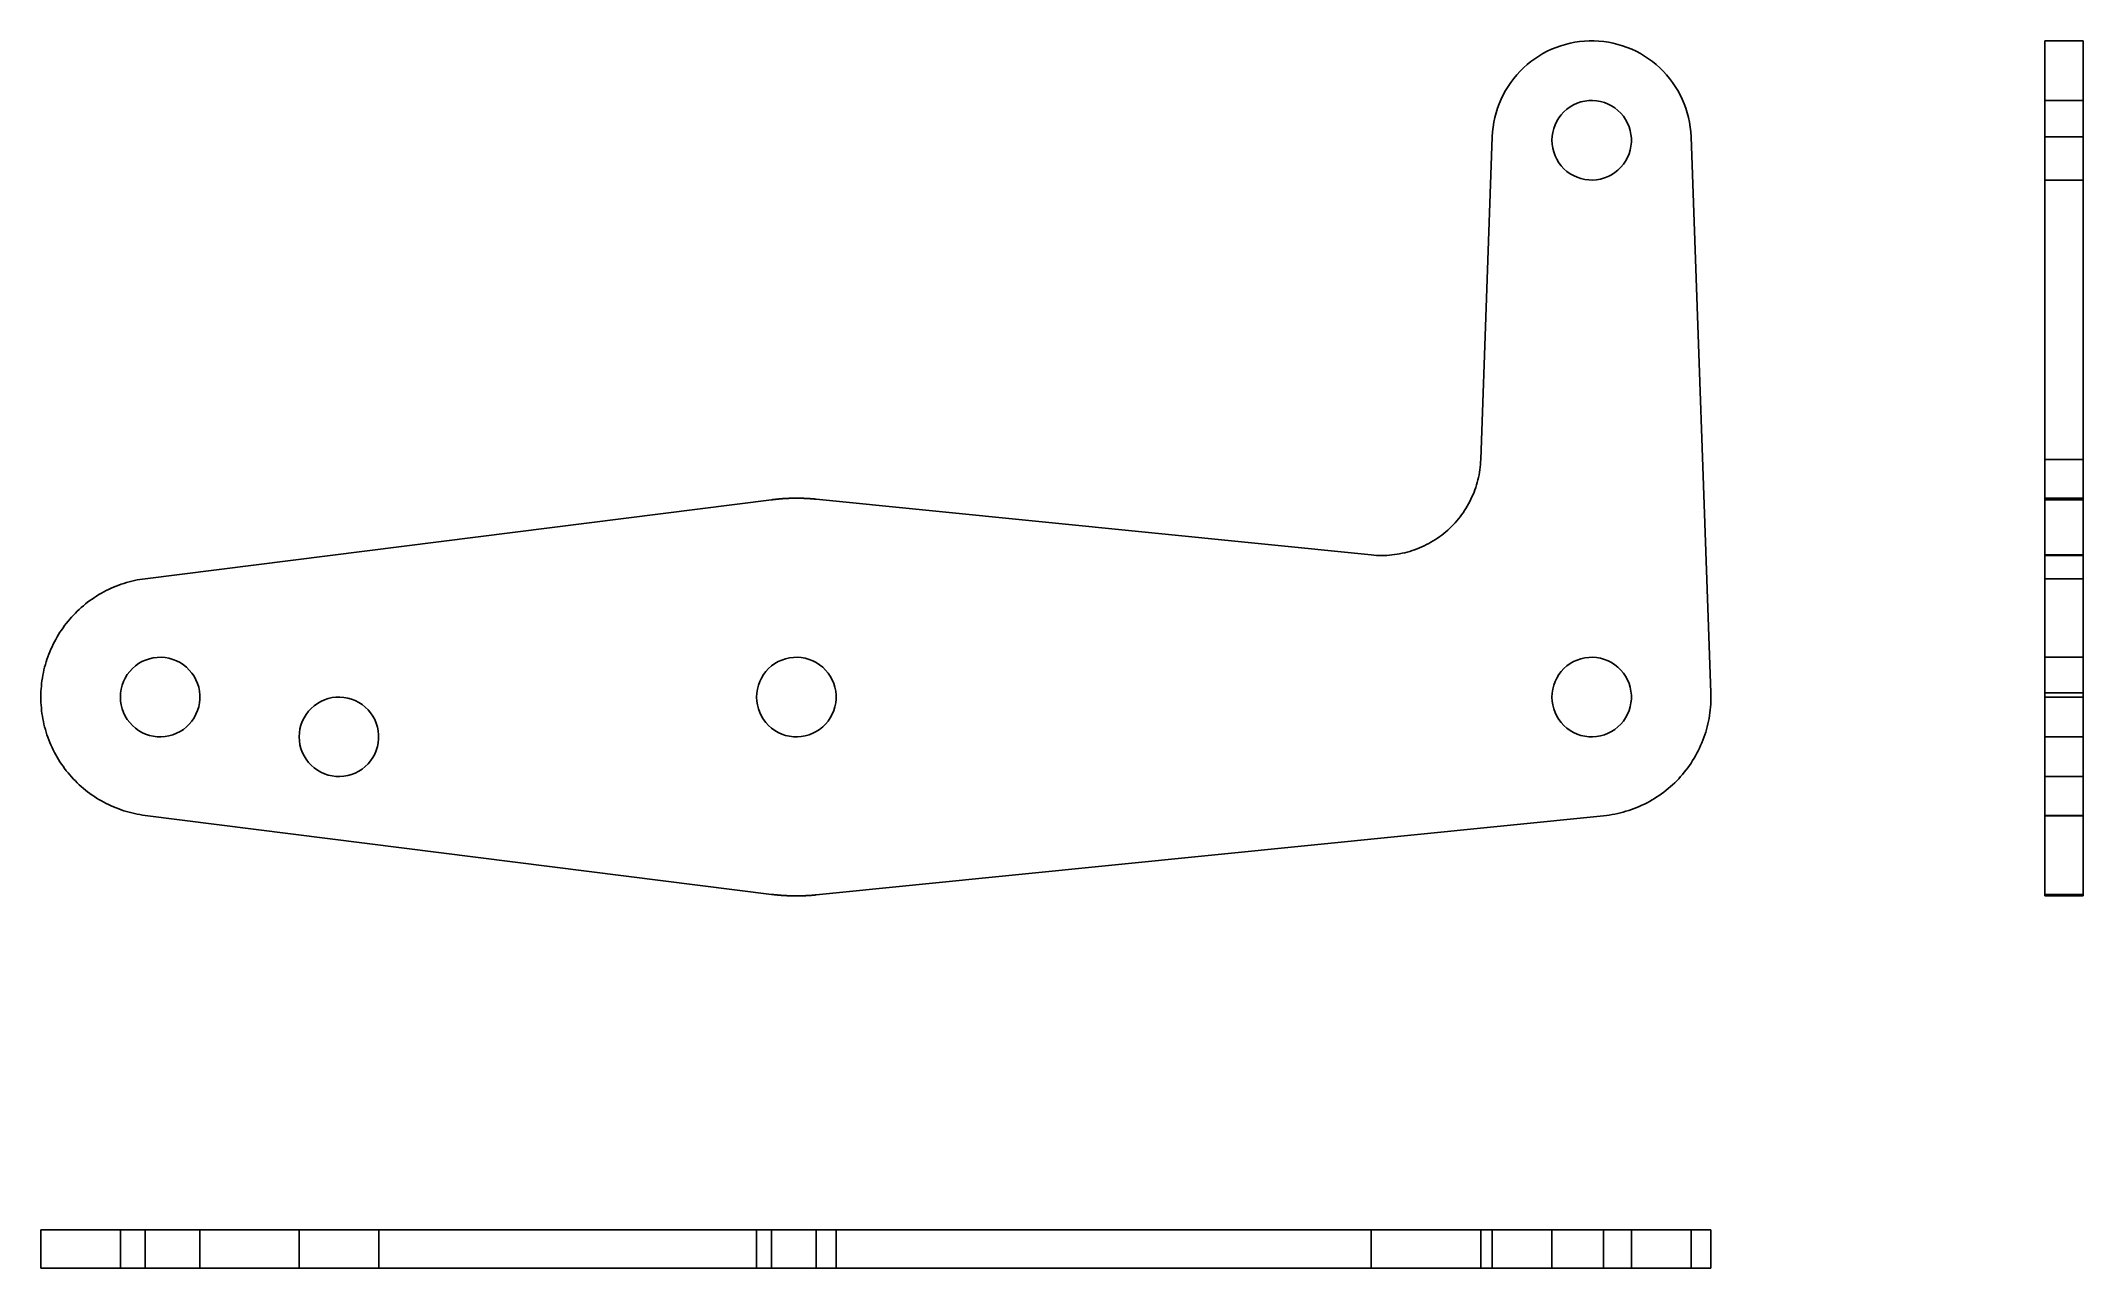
# Model space of a CAD drawing. Extents: x 0 to 1.67, y 0 to 1.01.
import ezdxf

# ---------------------------------------------------------------- set-up
doc = ezdxf.new("R2010")
doc.units = 0
doc.linetypes.add('HIDDEN', pattern=[0.068478, 0.045675, -0.022803])
for name, color, linetype in [('FRONT', 7, 'CONTINUOUS'), ('LEFT', 7, 'CONTINUOUS'), ('LEFT_HID', 7, 'HIDDEN'), ('TOP', 7, 'CONTINUOUS'), ('TOP_HID', 7, 'HIDDEN')]:
    doc.layers.add(name, color=color, linetype=linetype)

msp = doc.modelspace()

# ---------------------------------------------------------------- linework, layer by layer
at = {"layer": 'FRONT'}
for p, q in [((1.257902, 1.005121), (1.254005, 1.004352)), ((1.261832, 1.0057), (1.257902, 1.005121)), ((1.265785, 1.006087), (1.261832, 1.0057)), ((1.269753, 1.00628), (1.265785, 1.006087)), ((1.273725, 1.00628), (1.269753, 1.00628)), ((1.277693, 1.006087), (1.273725, 1.00628)), ((1.281646, 1.0057), (1.277693, 1.006087)), ((1.285576, 1.005121), (1.281646, 1.0057)), ((1.289474, 1.004352), (1.285576, 1.005121)), ((1.221893, 0.98929), (1.21881, 0.986785)), ((1.225094, 0.991641), (1.221893, 0.98929)), ((1.228407, 0.993834), (1.225094, 0.991641)), ((1.231822, 0.995863), (1.228407, 0.993834)), ((1.235332, 0.997723), (1.231822, 0.995863)), ((1.238928, 0.99941), (1.235332, 0.997723)), ((1.242602, 1.00092), (1.238928, 0.99941)), ((1.246346, 1.002249), (1.242602, 1.00092)), ((1.25015, 1.003394), (1.246346, 1.002249)), ((1.254005, 1.004352), (1.25015, 1.003394)), ((1.293329, 1.003394), (1.289474, 1.004352)), ((1.297132, 1.002249), (1.293329, 1.003394)), ((1.300876, 1.00092), (1.297132, 1.002249)), ((1.30455, 0.99941), (1.300876, 1.00092)), ((1.308147, 0.997723), (1.30455, 0.99941)), ((1.311656, 0.995863), (1.308147, 0.997723)), ((1.315072, 0.993834), (1.311656, 0.995863)), ((1.318384, 0.991641), (1.315072, 0.993834)), ((1.321585, 0.98929), (1.318384, 0.991641)), ((1.324669, 0.986785), (1.321585, 0.98929)), ((1.205415, 0.972184), (1.203184, 0.968896)), ((1.207802, 0.975358), (1.205415, 0.972184)), ((1.210342, 0.978413), (1.207802, 0.975358)), ((1.213027, 0.98134), (1.210342, 0.978413)), ((1.215852, 0.984133), (1.213027, 0.98134)), ((1.21881, 0.986785), (1.215852, 0.984133)), ((1.327626, 0.984133), (1.324669, 0.986785)), ((1.330451, 0.98134), (1.327626, 0.984133)), ((1.333136, 0.978413), (1.330451, 0.98134)), ((1.335676, 0.975358), (1.333136, 0.978413)), ((1.338064, 0.972184), (1.335676, 0.975358)), ((1.340294, 0.968896), (1.338064, 0.972184)), ((1.195938, 0.954782), (1.194567, 0.951054)), ((1.197489, 0.958439), (1.195938, 0.954782)), ((1.199217, 0.962016), (1.197489, 0.958439)), ((1.201117, 0.965505), (1.199217, 0.962016)), ((1.203184, 0.968896), (1.201117, 0.965505)), ((1.259826, 0.955137), (1.256863, 0.9538)), ((1.262907, 0.956173), (1.259826, 0.955137)), ((1.266077, 0.956896), (1.262907, 0.956173)), ((1.269302, 0.9573), (1.266077, 0.956896)), ((1.272552, 0.957381), (1.269302, 0.9573)), ((1.275794, 0.957138), (1.272552, 0.957381)), ((1.278995, 0.956574), (1.275794, 0.957138)), ((1.282125, 0.955693), (1.278995, 0.956574)), ((1.285151, 0.954506), (1.282125, 0.955693)), ((1.342362, 0.965505), (1.340294, 0.968896)), ((1.344261, 0.962016), (1.342362, 0.965505)), ((1.345989, 0.958439), (1.344261, 0.962016)), ((1.34754, 0.954782), (1.345989, 0.958439)), ((1.348912, 0.951054), (1.34754, 0.954782)), ((1.191563, 0.939531), (1.190939, 0.935608)), ((1.192376, 0.943419), (1.191563, 0.939531)), ((1.193378, 0.947263), (1.192376, 0.943419)), ((1.194567, 0.951054), (1.193378, 0.947263)), ((1.243101, 0.940378), (1.241691, 0.937449)), ((1.244797, 0.943152), (1.243101, 0.940378)), ((1.246759, 0.945743), (1.244797, 0.943152)), ((1.248971, 0.948126), (1.246759, 0.945743)), ((1.251408, 0.950277), (1.248971, 0.948126)), ((1.254047, 0.952175), (1.251408, 0.950277)), ((1.256863, 0.9538), (1.254047, 0.952175)), ((1.288043, 0.953023), (1.285151, 0.954506)), ((1.290774, 0.951259), (1.288043, 0.953023)), ((1.293316, 0.949232), (1.290774, 0.951259)), ((1.295643, 0.946962), (1.293316, 0.949232)), ((1.297733, 0.944472), (1.295643, 0.946962)), ((1.299564, 0.941786), (1.297733, 0.944472)), ((1.301119, 0.938931), (1.299564, 0.941786)), ((1.302381, 0.935935), (1.301119, 0.938931)), ((1.3501, 0.947263), (1.348912, 0.951054)), ((1.351102, 0.943419), (1.3501, 0.947263)), ((1.351916, 0.939531), (1.351102, 0.943419)), ((1.352539, 0.935608), (1.351916, 0.939531)), ((1.190269, 0.927694), (1.180812, 0.663067)), ((1.190508, 0.931659), (1.190269, 0.927694)), ((1.190939, 0.935608), (1.190508, 0.931659)), ((1.239292, 0.928029), (1.23913, 0.924783)), ((1.23913, 0.924783), (1.239292, 0.921536)), ((1.239777, 0.931244), (1.239292, 0.928029)), ((1.239292, 0.921536), (1.239777, 0.918321)), ((1.240579, 0.934394), (1.239777, 0.931244)), ((1.241691, 0.937449), (1.240579, 0.934394)), ((1.303339, 0.932829), (1.302381, 0.935935)), ((1.303984, 0.929643), (1.303339, 0.932829)), ((1.304307, 0.926408), (1.303984, 0.929643)), ((1.303984, 0.919923), (1.304307, 0.923157)), ((1.304307, 0.923157), (1.304307, 0.926408)), ((1.35297, 0.931659), (1.352539, 0.935608)), ((1.353209, 0.927694), (1.35297, 0.931659)), ((1.369503, 0.471755), (1.353209, 0.927694)), ((1.239777, 0.918321), (1.240579, 0.915171)), ((1.240579, 0.915171), (1.241691, 0.912116)), ((1.241691, 0.912116), (1.243101, 0.909187)), ((1.243101, 0.909187), (1.244797, 0.906413)), ((1.244797, 0.906413), (1.246759, 0.903822)), ((1.295643, 0.902603), (1.297733, 0.905093)), ((1.297733, 0.905093), (1.299564, 0.907779)), ((1.299564, 0.907779), (1.301119, 0.910634)), ((1.301119, 0.910634), (1.302381, 0.91363)), ((1.302381, 0.91363), (1.303339, 0.916736)), ((1.303339, 0.916736), (1.303984, 0.919923)), ((1.246759, 0.903822), (1.248971, 0.901439)), ((1.248971, 0.901439), (1.251408, 0.899288)), ((1.251408, 0.899288), (1.254047, 0.89739)), ((1.254047, 0.89739), (1.256863, 0.895765)), ((1.256863, 0.895765), (1.259826, 0.894428)), ((1.259826, 0.894428), (1.262907, 0.893393)), ((1.262907, 0.893393), (1.266077, 0.892669)), ((1.266077, 0.892669), (1.269302, 0.892265)), ((1.269302, 0.892265), (1.272552, 0.892184)), ((1.272552, 0.892184), (1.275794, 0.892427)), ((1.275794, 0.892427), (1.278995, 0.892991)), ((1.278995, 0.892991), (1.282125, 0.893872)), ((1.282125, 0.893872), (1.285151, 0.89506)), ((1.285151, 0.89506), (1.288043, 0.896543)), ((1.288043, 0.896543), (1.290774, 0.898306)), ((1.290774, 0.898306), (1.293316, 0.900333)), ((1.293316, 0.900333), (1.295643, 0.902603)), ((1.180071, 0.654626), (1.179749, 0.652531)), ((1.180338, 0.656728), (1.180071, 0.654626)), ((1.180551, 0.658837), (1.180338, 0.656728)), ((1.180709, 0.66095), (1.180551, 0.658837)), ((1.180812, 0.663067), (1.180709, 0.66095)), ((1.175992, 0.6382), (1.175245, 0.636216)), ((1.176688, 0.640202), (1.175992, 0.6382)), ((1.177331, 0.642221), (1.176688, 0.640202)), ((1.177921, 0.644257), (1.177331, 0.642221)), ((1.178458, 0.646307), (1.177921, 0.644257)), ((1.178942, 0.64837), (1.178458, 0.646307)), ((1.179373, 0.650445), (1.178942, 0.64837)), ((1.179749, 0.652531), (1.179373, 0.650445)), ((0.599185, 0.630026), (0.085598, 0.56532)), ((0.599764, 0.630097), (0.599185, 0.630026)), ((0.600343, 0.630167), (0.599764, 0.630097)), ((0.600923, 0.630235), (0.600343, 0.630167)), ((0.601503, 0.630301), (0.600923, 0.630235)), ((0.602083, 0.630364), (0.601503, 0.630301)), ((0.602663, 0.630426), (0.602083, 0.630364)), ((0.603244, 0.630485), (0.602663, 0.630426)), ((0.603825, 0.630543), (0.603244, 0.630485)), ((0.604406, 0.630598), (0.603825, 0.630543)), ((0.604987, 0.630651), (0.604406, 0.630598)), ((0.605568, 0.630702), (0.604987, 0.630651)), ((0.60615, 0.630751), (0.605568, 0.630702)), ((0.606731, 0.630798), (0.60615, 0.630751)), ((0.607313, 0.630843), (0.606731, 0.630798)), ((0.607895, 0.630886), (0.607313, 0.630843)), ((0.608477, 0.630927), (0.607895, 0.630886)), ((0.60906, 0.630966), (0.608477, 0.630927)), ((0.609642, 0.631002), (0.60906, 0.630966)), ((0.610225, 0.631037), (0.609642, 0.631002)), ((0.610807, 0.631069), (0.610225, 0.631037)), ((0.61139, 0.631099), (0.610807, 0.631069)), ((0.611973, 0.631127), (0.61139, 0.631099)), ((0.612556, 0.631154), (0.611973, 0.631127)), ((0.613139, 0.631178), (0.612556, 0.631154)), ((0.613722, 0.6312), (0.613139, 0.631178)), ((0.614305, 0.631219), (0.613722, 0.6312)), ((0.614889, 0.631237), (0.614305, 0.631219)), ((0.615472, 0.631253), (0.614889, 0.631237)), ((0.616055, 0.631267), (0.615472, 0.631253)), ((0.616639, 0.631278), (0.616055, 0.631267)), ((0.617222, 0.631288), (0.616639, 0.631278)), ((0.617806, 0.631295), (0.617222, 0.631288)), ((0.618389, 0.6313), (0.617806, 0.631295)), ((0.618973, 0.631303), (0.618389, 0.6313)), ((0.619557, 0.631304), (0.618973, 0.631303)), ((0.62014, 0.631303), (0.619557, 0.631304)), ((0.620724, 0.6313), (0.62014, 0.631303)), ((0.621307, 0.631295), (0.620724, 0.6313)), ((0.621891, 0.631288), (0.621307, 0.631295)), ((0.622474, 0.631278), (0.621891, 0.631288)), ((0.623058, 0.631267), (0.622474, 0.631278)), ((0.623641, 0.631253), (0.623058, 0.631267)), ((0.624225, 0.631238), (0.623641, 0.631253)), ((0.624808, 0.63122), (0.624225, 0.631238)), ((0.625391, 0.6312), (0.624808, 0.63122)), ((0.625974, 0.631178), (0.625391, 0.6312)), ((0.626557, 0.631154), (0.625974, 0.631178)), ((0.62714, 0.631128), (0.626557, 0.631154)), ((0.627723, 0.6311), (0.62714, 0.631128)), ((0.628306, 0.63107), (0.627723, 0.6311)), ((0.628889, 0.631038), (0.628306, 0.63107)), ((0.629471, 0.631003), (0.628889, 0.631038)), ((0.630054, 0.630967), (0.629471, 0.631003)), ((0.630636, 0.630928), (0.630054, 0.630967)), ((0.631218, 0.630887), (0.630636, 0.630928)), ((0.6318, 0.630845), (0.631218, 0.630887)), ((0.632382, 0.6308), (0.6318, 0.630845)), ((0.632964, 0.630753), (0.632382, 0.6308)), ((0.633545, 0.630704), (0.632964, 0.630753)), ((0.634127, 0.630653), (0.633545, 0.630704)), ((0.634708, 0.6306), (0.634127, 0.630653)), ((0.635289, 0.630544), (0.634708, 0.6306)), ((0.63587, 0.630487), (0.635289, 0.630544)), ((1.091047, 0.58474), (0.63587, 0.630487)), ((1.167475, 0.621181), (1.16629, 0.619424)), ((1.168615, 0.622968), (1.167475, 0.621181)), ((1.169708, 0.624783), (1.168615, 0.622968)), ((1.170754, 0.626627), (1.169708, 0.624783)), ((1.171751, 0.628497), (1.170754, 0.626627)), ((1.172699, 0.630392), (1.171751, 0.628497)), ((1.173598, 0.632311), (1.172699, 0.630392)), ((1.174447, 0.634253), (1.173598, 0.632311)), ((1.175245, 0.636216), (1.174447, 0.634253)), ((1.152093, 0.603768), (1.150461, 0.602416)), ((1.15369, 0.605161), (1.152093, 0.603768)), ((1.15525, 0.606596), (1.15369, 0.605161)), ((1.156773, 0.60807), (1.15525, 0.606596)), ((1.158256, 0.609583), (1.156773, 0.60807)), ((1.1597, 0.611135), (1.158256, 0.609583)), ((1.161103, 0.612723), (1.1597, 0.611135)), ((1.162465, 0.614347), (1.161103, 0.612723)), ((1.163783, 0.616006), (1.162465, 0.614347)), ((1.165059, 0.617699), (1.163783, 0.616006)), ((1.16629, 0.619424), (1.165059, 0.617699)), ((1.118404, 0.586618), (1.116338, 0.586147)), ((1.120457, 0.587143), (1.118404, 0.586618)), ((1.122496, 0.587721), (1.120457, 0.587143)), ((1.12452, 0.588352), (1.122496, 0.587721)), ((1.126526, 0.589035), (1.12452, 0.588352)), ((1.128514, 0.589769), (1.126526, 0.589035)), ((1.130482, 0.590556), (1.128514, 0.589769)), ((1.132429, 0.591393), (1.130482, 0.590556)), ((1.134354, 0.59228), (1.132429, 0.591393)), ((1.136255, 0.593217), (1.134354, 0.59228)), ((1.138131, 0.594203), (1.136255, 0.593217)), ((1.139981, 0.595237), (1.138131, 0.594203)), ((1.141803, 0.596319), (1.139981, 0.595237)), ((1.143597, 0.597447), (1.141803, 0.596319)), ((1.14536, 0.598623), (1.143597, 0.597447)), ((1.147093, 0.599843), (1.14536, 0.598623)), ((1.148794, 0.601108), (1.147093, 0.599843)), ((1.150461, 0.602416), (1.148794, 0.601108)), ((1.093158, 0.584556), (1.091047, 0.58474)), ((1.095274, 0.584426), (1.093158, 0.584556)), ((1.097392, 0.584351), (1.095274, 0.584426)), ((1.099511, 0.584331), (1.097392, 0.584351)), ((1.10163, 0.584367), (1.099511, 0.584331)), ((1.103747, 0.584457), (1.10163, 0.584367)), ((1.105862, 0.584602), (1.103747, 0.584457)), ((1.107972, 0.584802), (1.105862, 0.584602)), ((1.110076, 0.585057), (1.107972, 0.584802)), ((1.112172, 0.585366), (1.110076, 0.585057)), ((1.11426, 0.585729), (1.112172, 0.585366)), ((1.116338, 0.586147), (1.11426, 0.585729)), ((0.049611, 0.55338), (0.047671, 0.552252)), ((0.051577, 0.554464), (0.049611, 0.55338)), ((0.053567, 0.555502), (0.051577, 0.554464)), ((0.05558, 0.556495), (0.053567, 0.555502)), ((0.057615, 0.557441), (0.05558, 0.556495)), ((0.059672, 0.55834), (0.057615, 0.557441)), ((0.061748, 0.559191), (0.059672, 0.55834)), ((0.063844, 0.559995), (0.061748, 0.559191)), ((0.065957, 0.560751), (0.063844, 0.559995)), ((0.068088, 0.561457), (0.065957, 0.560751)), ((0.070234, 0.562115), (0.068088, 0.561457)), ((0.072394, 0.562723), (0.070234, 0.562115)), ((0.074568, 0.563282), (0.072394, 0.562723)), ((0.076754, 0.563791), (0.074568, 0.563282)), ((0.078951, 0.564249), (0.076754, 0.563791)), ((0.081158, 0.564657), (0.078951, 0.564249)), ((0.083374, 0.565014), (0.081158, 0.564657)), ((0.085598, 0.56532), (0.083374, 0.565014)), ((0.028287, 0.537066), (0.026726, 0.535453)), ((0.029883, 0.538644), (0.028287, 0.537066)), ((0.031516, 0.540184), (0.029883, 0.538644)), ((0.033184, 0.541686), (0.031516, 0.540184)), ((0.034885, 0.54315), (0.033184, 0.541686)), ((0.03662, 0.544574), (0.034885, 0.54315)), ((0.038387, 0.545958), (0.03662, 0.544574)), ((0.040185, 0.547302), (0.038387, 0.545958)), ((0.042013, 0.548603), (0.040185, 0.547302)), ((0.043871, 0.549862), (0.042013, 0.548603)), ((0.045758, 0.551079), (0.043871, 0.549862)), ((0.047671, 0.552252), (0.045758, 0.551079)), ((0.01446, 0.519448), (0.013308, 0.517522)), ((0.015657, 0.521347), (0.01446, 0.519448)), ((0.016896, 0.523218), (0.015657, 0.521347)), ((0.018178, 0.52506), (0.016896, 0.523218)), ((0.019502, 0.526873), (0.018178, 0.52506)), ((0.020868, 0.528654), (0.019502, 0.526873)), ((0.022273, 0.530404), (0.020868, 0.528654)), ((0.023719, 0.532121), (0.022273, 0.530404)), ((0.025204, 0.533804), (0.023719, 0.532121)), ((0.026726, 0.535453), (0.025204, 0.533804)), ((0.006518, 0.503372), (0.005737, 0.501268)), ((0.007348, 0.505457), (0.006518, 0.503372)), ((0.008225, 0.507523), (0.007348, 0.505457)), ((0.009149, 0.509569), (0.008225, 0.507523)), ((0.01012, 0.511592), (0.009149, 0.509569)), ((0.011137, 0.513593), (0.01012, 0.511592)), ((0.0122, 0.51557), (0.011137, 0.513593)), ((0.013308, 0.517522), (0.0122, 0.51557)), ((0.001643, 0.486116), (0.001259, 0.483905)), ((0.002078, 0.488318), (0.001643, 0.486116)), ((0.002564, 0.49051), (0.002078, 0.488318)), ((0.003099, 0.492689), (0.002564, 0.49051)), ((0.003684, 0.494856), (0.003099, 0.492689)), ((0.004319, 0.497009), (0.003684, 0.494856)), ((0.005004, 0.499146), (0.004319, 0.497009)), ((0.005737, 0.501268), (0.005004, 0.499146)), ((0.070884, 0.48663), (0.069188, 0.483856)), ((0.072846, 0.489221), (0.070884, 0.48663)), ((0.075057, 0.491604), (0.072846, 0.489221)), ((0.077495, 0.493755), (0.075057, 0.491604)), ((0.080134, 0.495653), (0.077495, 0.493755)), ((0.08295, 0.497278), (0.080134, 0.495653)), ((0.085913, 0.498615), (0.08295, 0.497278)), ((0.088994, 0.499651), (0.085913, 0.498615)), ((0.092164, 0.500374), (0.088994, 0.499651)), ((0.095389, 0.500778), (0.092164, 0.500374)), ((0.098639, 0.500859), (0.095389, 0.500778)), ((0.101881, 0.500616), (0.098639, 0.500859)), ((0.105082, 0.500052), (0.101881, 0.500616)), ((0.108212, 0.499172), (0.105082, 0.500052)), ((0.111238, 0.497984), (0.108212, 0.499172)), ((0.11413, 0.496501), (0.111238, 0.497984)), ((0.116861, 0.494737), (0.11413, 0.496501)), ((0.119403, 0.49271), (0.116861, 0.494737)), ((0.12173, 0.49044), (0.119403, 0.49271)), ((0.12382, 0.48795), (0.12173, 0.49044)), ((0.125651, 0.485264), (0.12382, 0.48795)), ((0.592623, 0.48663), (0.590928, 0.483856)), ((0.594586, 0.489221), (0.592623, 0.48663)), ((0.596797, 0.491604), (0.594586, 0.489221)), ((0.599234, 0.493755), (0.596797, 0.491604)), ((0.601873, 0.495653), (0.599234, 0.493755)), ((0.604689, 0.497278), (0.601873, 0.495653)), ((0.607652, 0.498615), (0.604689, 0.497278)), ((0.610733, 0.499651), (0.607652, 0.498615)), ((0.613903, 0.500374), (0.610733, 0.499651)), ((0.617128, 0.500778), (0.613903, 0.500374)), ((0.620378, 0.500859), (0.617128, 0.500778)), ((0.62362, 0.500616), (0.620378, 0.500859)), ((0.626821, 0.500052), (0.62362, 0.500616)), ((0.629951, 0.499172), (0.626821, 0.500052)), ((0.632977, 0.497984), (0.629951, 0.499172)), ((0.63587, 0.496501), (0.632977, 0.497984)), ((0.6386, 0.494737), (0.63587, 0.496501)), ((0.641142, 0.49271), (0.6386, 0.494737)), ((0.643469, 0.49044), (0.641142, 0.49271)), ((0.645559, 0.48795), (0.643469, 0.49044)), ((0.64739, 0.485264), (0.645559, 0.48795)), ((1.244797, 0.48663), (1.243101, 0.483856)), ((1.246759, 0.489221), (1.244797, 0.48663)), ((1.248971, 0.491604), (1.246759, 0.489221)), ((1.251408, 0.493755), (1.248971, 0.491604)), ((1.254047, 0.495653), (1.251408, 0.493755)), ((1.256863, 0.497278), (1.254047, 0.495653)), ((1.259826, 0.498615), (1.256863, 0.497278)), ((1.262907, 0.499651), (1.259826, 0.498615)), ((1.266077, 0.500374), (1.262907, 0.499651)), ((1.269302, 0.500778), (1.266077, 0.500374)), ((1.272552, 0.500859), (1.269302, 0.500778)), ((1.275794, 0.500616), (1.272552, 0.500859)), ((1.278995, 0.500052), (1.275794, 0.500616)), ((1.282125, 0.499172), (1.278995, 0.500052)), ((1.285151, 0.497984), (1.282125, 0.499172)), ((1.288043, 0.496501), (1.285151, 0.497984)), ((1.290774, 0.494737), (1.288043, 0.496501)), ((1.293316, 0.49271), (1.290774, 0.494737)), ((1.295643, 0.49044), (1.293316, 0.49271)), ((1.297733, 0.48795), (1.295643, 0.49044)), ((1.299564, 0.485264), (1.297733, 0.48795)), ((0.000026, 0.470505), (0, 0.468261)), ((0.000103, 0.472748), (0.000026, 0.470505)), ((0.000232, 0.474989), (0.000103, 0.472748)), ((0.000412, 0.477226), (0.000232, 0.474989)), ((0.000643, 0.479459), (0.000412, 0.477226)), ((0.000926, 0.481685), (0.000643, 0.479459)), ((0.001259, 0.483905), (0.000926, 0.481685)), ((0.065379, 0.471508), (0.065217, 0.468261)), ((0.065864, 0.474722), (0.065379, 0.471508)), ((0.066666, 0.477872), (0.065864, 0.474722)), ((0.067778, 0.480927), (0.066666, 0.477872)), ((0.069188, 0.483856), (0.067778, 0.480927)), ((0.127206, 0.482409), (0.125651, 0.485264)), ((0.128468, 0.479414), (0.127206, 0.482409)), ((0.129426, 0.476307), (0.128468, 0.479414)), ((0.130071, 0.473121), (0.129426, 0.476307)), ((0.130394, 0.469886), (0.130071, 0.473121)), ((0.130394, 0.466635), (0.130394, 0.469886)), ((0.587119, 0.471508), (0.586957, 0.468261)), ((0.587603, 0.474722), (0.587119, 0.471508)), ((0.588405, 0.477872), (0.587603, 0.474722)), ((0.589517, 0.480927), (0.588405, 0.477872)), ((0.590928, 0.483856), (0.589517, 0.480927)), ((0.648945, 0.482409), (0.64739, 0.485264)), ((0.650207, 0.479414), (0.648945, 0.482409)), ((0.651166, 0.476307), (0.650207, 0.479414)), ((0.65181, 0.473121), (0.651166, 0.476307)), ((0.652133, 0.469886), (0.65181, 0.473121)), ((0.652133, 0.466635), (0.652133, 0.469886)), ((1.239292, 0.471508), (1.23913, 0.468261)), ((1.239777, 0.474722), (1.239292, 0.471508)), ((1.240579, 0.477872), (1.239777, 0.474722)), ((1.241691, 0.480927), (1.240579, 0.477872)), ((1.243101, 0.483856), (1.241691, 0.480927)), ((1.301119, 0.482409), (1.299564, 0.485264)), ((1.302381, 0.479414), (1.301119, 0.482409)), ((1.303339, 0.476307), (1.302381, 0.479414)), ((1.303984, 0.473121), (1.303339, 0.476307)), ((1.304307, 0.469886), (1.303984, 0.473121)), ((1.304307, 0.466635), (1.304307, 0.469886)), ((1.369558, 0.469416), (1.369503, 0.471755)), ((1.369558, 0.467077), (1.369558, 0.469416)), ((0, 0.468261), (0.000026, 0.466017)), ((0.000026, 0.466017), (0.000103, 0.463773)), ((0.000103, 0.463773), (0.000232, 0.461533)), ((0.000232, 0.461533), (0.000412, 0.459295)), ((0.000412, 0.459295), (0.000643, 0.457063)), ((0.000643, 0.457063), (0.000926, 0.454836)), ((0.000926, 0.454836), (0.001259, 0.452617)), ((0.001259, 0.452617), (0.001643, 0.450405)), ((0.065217, 0.468261), (0.065379, 0.465014)), ((0.065379, 0.465014), (0.065864, 0.4618)), ((0.065864, 0.4618), (0.066666, 0.458649)), ((0.066666, 0.458649), (0.067778, 0.455595)), ((0.067778, 0.455595), (0.069188, 0.452666)), ((0.069188, 0.452666), (0.070884, 0.449892)), ((0.125651, 0.451258), (0.127206, 0.454112)), ((0.127206, 0.454112), (0.128468, 0.457108)), ((0.128468, 0.457108), (0.129426, 0.460214)), ((0.129426, 0.460214), (0.130071, 0.463401)), ((0.130071, 0.463401), (0.130394, 0.466635)), ((0.217492, 0.454021), (0.215797, 0.451247)), ((0.219455, 0.456613), (0.217492, 0.454021)), ((0.221666, 0.458996), (0.219455, 0.456613)), ((0.224104, 0.461147), (0.221666, 0.458996)), ((0.226743, 0.463044), (0.224104, 0.461147)), ((0.229558, 0.46467), (0.226743, 0.463044)), ((0.232521, 0.466007), (0.229558, 0.46467)), ((0.235603, 0.467042), (0.232521, 0.466007)), ((0.238772, 0.467765), (0.235603, 0.467042)), ((0.241998, 0.46817), (0.238772, 0.467765)), ((0.245248, 0.468251), (0.241998, 0.46817)), ((0.248489, 0.468008), (0.245248, 0.468251)), ((0.251691, 0.467443), (0.248489, 0.468008)), ((0.25482, 0.466563), (0.251691, 0.467443)), ((0.257846, 0.465375), (0.25482, 0.466563)), ((0.260739, 0.463892), (0.257846, 0.465375)), ((0.26347, 0.462128), (0.260739, 0.463892)), ((0.266011, 0.460102), (0.26347, 0.462128)), ((0.268339, 0.457832), (0.266011, 0.460102)), ((0.270428, 0.455341), (0.268339, 0.457832)), ((0.272259, 0.452655), (0.270428, 0.455341)), ((0.273814, 0.449801), (0.272259, 0.452655)), ((0.586957, 0.468261), (0.587119, 0.465014)), ((0.587119, 0.465014), (0.587603, 0.4618)), ((0.587603, 0.4618), (0.588405, 0.458649)), ((0.588405, 0.458649), (0.589517, 0.455595)), ((0.589517, 0.455595), (0.590928, 0.452666)), ((0.590928, 0.452666), (0.592623, 0.449892)), ((0.64739, 0.451258), (0.648945, 0.454112)), ((0.648945, 0.454112), (0.650207, 0.457108)), ((0.650207, 0.457108), (0.651166, 0.460214)), ((0.651166, 0.460214), (0.65181, 0.463401)), ((0.65181, 0.463401), (0.652133, 0.466635)), ((1.23913, 0.468261), (1.239292, 0.465014)), ((1.239292, 0.465014), (1.239777, 0.4618)), ((1.239777, 0.4618), (1.240579, 0.458649)), ((1.240579, 0.458649), (1.241691, 0.455595)), ((1.241691, 0.455595), (1.243101, 0.452666)), ((1.243101, 0.452666), (1.244797, 0.449892)), ((1.299564, 0.451258), (1.301119, 0.454112)), ((1.301119, 0.454112), (1.302381, 0.457108)), ((1.302381, 0.457108), (1.303339, 0.460214)), ((1.303339, 0.460214), (1.303984, 0.463401)), ((1.303984, 0.463401), (1.304307, 0.466635)), ((1.367994, 0.450798), (1.368384, 0.453104)), ((1.368384, 0.453104), (1.368719, 0.455419)), ((1.368719, 0.455419), (1.368998, 0.457741)), ((1.368998, 0.457741), (1.369222, 0.46007)), ((1.369222, 0.46007), (1.36939, 0.462403)), ((1.36939, 0.462403), (1.369502, 0.464739)), ((1.369502, 0.464739), (1.369558, 0.467077)), ((0.001643, 0.450405), (0.002078, 0.448203)), ((0.002078, 0.448203), (0.002564, 0.446012)), ((0.002564, 0.446012), (0.003099, 0.443832)), ((0.003099, 0.443832), (0.003684, 0.441666)), ((0.003684, 0.441666), (0.004319, 0.439513)), ((0.004319, 0.439513), (0.005004, 0.437375)), ((0.005004, 0.437375), (0.005737, 0.435254)), ((0.070884, 0.449892), (0.072846, 0.4473)), ((0.072846, 0.4473), (0.075057, 0.444917)), ((0.075057, 0.444917), (0.077495, 0.442766)), ((0.077495, 0.442766), (0.080134, 0.440869)), ((0.080134, 0.440869), (0.08295, 0.439243)), ((0.08295, 0.439243), (0.085913, 0.437906)), ((0.085913, 0.437906), (0.088994, 0.436871)), ((0.088994, 0.436871), (0.092164, 0.436148)), ((0.092164, 0.436148), (0.095389, 0.435743)), ((0.095389, 0.435743), (0.098639, 0.435662)), ((0.098639, 0.435662), (0.101881, 0.435905)), ((0.101881, 0.435905), (0.105082, 0.43647)), ((0.105082, 0.43647), (0.108212, 0.43735)), ((0.108212, 0.43735), (0.111238, 0.438538)), ((0.111238, 0.438538), (0.11413, 0.440021)), ((0.11413, 0.440021), (0.116861, 0.441785)), ((0.116861, 0.441785), (0.119403, 0.443811)), ((0.119403, 0.443811), (0.12173, 0.446081)), ((0.12173, 0.446081), (0.12382, 0.448572)), ((0.12382, 0.448572), (0.125651, 0.451258)), ((0.211988, 0.438899), (0.211826, 0.435652)), ((0.211826, 0.435652), (0.211988, 0.432405)), ((0.212473, 0.442113), (0.211988, 0.438899)), ((0.213275, 0.445264), (0.212473, 0.442113)), ((0.214387, 0.448319), (0.213275, 0.445264)), ((0.215797, 0.451247), (0.214387, 0.448319)), ((0.275077, 0.446805), (0.273814, 0.449801)), ((0.276035, 0.443699), (0.275077, 0.446805)), ((0.276679, 0.440512), (0.276035, 0.443699)), ((0.277003, 0.437278), (0.276679, 0.440512)), ((0.277003, 0.434027), (0.277003, 0.437278)), ((0.592623, 0.449892), (0.594586, 0.4473)), ((0.594586, 0.4473), (0.596797, 0.444917)), ((0.596797, 0.444917), (0.599234, 0.442766)), ((0.599234, 0.442766), (0.601873, 0.440869)), ((0.601873, 0.440869), (0.604689, 0.439243)), ((0.604689, 0.439243), (0.607652, 0.437906)), ((0.607652, 0.437906), (0.610733, 0.436871)), ((0.610733, 0.436871), (0.613903, 0.436148)), ((0.613903, 0.436148), (0.617128, 0.435743)), ((0.617128, 0.435743), (0.620378, 0.435662)), ((0.620378, 0.435662), (0.62362, 0.435905)), ((0.62362, 0.435905), (0.626821, 0.43647)), ((0.626821, 0.43647), (0.629951, 0.43735)), ((0.629951, 0.43735), (0.632977, 0.438538)), ((0.632977, 0.438538), (0.63587, 0.440021)), ((0.63587, 0.440021), (0.6386, 0.441785)), ((0.6386, 0.441785), (0.641142, 0.443811)), ((0.641142, 0.443811), (0.643469, 0.446081)), ((0.643469, 0.446081), (0.645559, 0.448572)), ((0.645559, 0.448572), (0.64739, 0.451258)), ((1.244797, 0.449892), (1.246759, 0.4473)), ((1.246759, 0.4473), (1.248971, 0.444917)), ((1.248971, 0.444917), (1.251408, 0.442766)), ((1.251408, 0.442766), (1.254047, 0.440869)), ((1.254047, 0.440869), (1.256863, 0.439243)), ((1.256863, 0.439243), (1.259826, 0.437906)), ((1.259826, 0.437906), (1.262907, 0.436871)), ((1.262907, 0.436871), (1.266077, 0.436148)), ((1.266077, 0.436148), (1.269302, 0.435743)), ((1.269302, 0.435743), (1.272552, 0.435662)), ((1.272552, 0.435662), (1.275794, 0.435905)), ((1.275794, 0.435905), (1.278995, 0.43647)), ((1.278995, 0.43647), (1.282125, 0.43735)), ((1.282125, 0.43735), (1.285151, 0.438538)), ((1.285151, 0.438538), (1.288043, 0.440021)), ((1.288043, 0.440021), (1.290774, 0.441785)), ((1.290774, 0.441785), (1.293316, 0.443811)), ((1.293316, 0.443811), (1.295643, 0.446081)), ((1.295643, 0.446081), (1.297733, 0.448572)), ((1.297733, 0.448572), (1.299564, 0.451258)), ((1.36374, 0.435007), (1.364508, 0.437216)), ((1.364508, 0.437216), (1.365224, 0.439443)), ((1.365224, 0.439443), (1.365886, 0.441686)), ((1.365886, 0.441686), (1.366495, 0.443944)), ((1.366495, 0.443944), (1.367049, 0.446217)), ((1.367049, 0.446217), (1.367549, 0.448502)), ((1.367549, 0.448502), (1.367994, 0.450798)), ((0.005737, 0.435254), (0.006518, 0.43315)), ((0.006518, 0.43315), (0.007348, 0.431064)), ((0.007348, 0.431064), (0.008225, 0.428998)), ((0.008225, 0.428998), (0.009149, 0.426953)), ((0.009149, 0.426953), (0.01012, 0.424929)), ((0.01012, 0.424929), (0.011137, 0.422929)), ((0.011137, 0.422929), (0.0122, 0.420952)), ((0.0122, 0.420952), (0.013308, 0.419)), ((0.013308, 0.419), (0.01446, 0.417074)), ((0.211988, 0.432405), (0.212473, 0.429191)), ((0.212473, 0.429191), (0.213275, 0.426041)), ((0.213275, 0.426041), (0.214387, 0.422986)), ((0.214387, 0.422986), (0.215797, 0.420057)), ((0.215797, 0.420057), (0.217492, 0.417283)), ((0.272259, 0.418649), (0.273814, 0.421504)), ((0.273814, 0.421504), (0.275077, 0.424499)), ((0.275077, 0.424499), (0.276035, 0.427606)), ((0.276035, 0.427606), (0.276679, 0.430792)), ((0.276679, 0.430792), (0.277003, 0.434027)), ((1.35574, 0.418122), (1.356914, 0.420145)), ((1.356914, 0.420145), (1.35804, 0.422195)), ((1.35804, 0.422195), (1.359117, 0.424271)), ((1.359117, 0.424271), (1.360144, 0.426373)), ((1.360144, 0.426373), (1.36112, 0.428499)), ((1.36112, 0.428499), (1.362045, 0.430647)), ((1.362045, 0.430647), (1.362918, 0.432817)), ((1.362918, 0.432817), (1.36374, 0.435007)), ((0.01446, 0.417074), (0.015657, 0.415175)), ((0.015657, 0.415175), (0.016896, 0.413304)), ((0.016896, 0.413304), (0.018178, 0.411461)), ((0.018178, 0.411461), (0.019502, 0.409649)), ((0.019502, 0.409649), (0.020868, 0.407868)), ((0.020868, 0.407868), (0.022273, 0.406118)), ((0.022273, 0.406118), (0.023719, 0.404401)), ((0.023719, 0.404401), (0.025204, 0.402718)), ((0.025204, 0.402718), (0.026726, 0.401069)), ((0.217492, 0.417283), (0.219455, 0.414692)), ((0.219455, 0.414692), (0.221666, 0.412309)), ((0.221666, 0.412309), (0.224104, 0.410158)), ((0.224104, 0.410158), (0.226743, 0.40826)), ((0.226743, 0.40826), (0.229558, 0.406635)), ((0.229558, 0.406635), (0.232521, 0.405298)), ((0.232521, 0.405298), (0.235603, 0.404262)), ((0.235603, 0.404262), (0.238772, 0.403539)), ((0.238772, 0.403539), (0.241998, 0.403135)), ((0.241998, 0.403135), (0.245248, 0.403054)), ((0.245248, 0.403054), (0.248489, 0.403297)), ((0.248489, 0.403297), (0.251691, 0.403861)), ((0.251691, 0.403861), (0.25482, 0.404741)), ((0.25482, 0.404741), (0.257846, 0.405929)), ((0.257846, 0.405929), (0.260739, 0.407412)), ((0.260739, 0.407412), (0.26347, 0.409176)), ((0.26347, 0.409176), (0.266011, 0.411203)), ((0.266011, 0.411203), (0.268339, 0.413473)), ((0.268339, 0.413473), (0.270428, 0.415963)), ((0.270428, 0.415963), (0.272259, 0.418649)), ((1.343096, 0.401342), (1.344675, 0.403067)), ((1.344675, 0.403067), (1.346213, 0.404829)), ((1.346213, 0.404829), (1.347708, 0.406628)), ((1.347708, 0.406628), (1.34916, 0.408462)), ((1.34916, 0.408462), (1.350568, 0.41033)), ((1.350568, 0.41033), (1.35193, 0.412231)), ((1.35193, 0.412231), (1.353247, 0.414164)), ((1.353247, 0.414164), (1.354517, 0.416128)), ((1.354517, 0.416128), (1.35574, 0.418122)), ((0.026726, 0.401069), (0.028287, 0.399455)), ((0.028287, 0.399455), (0.029883, 0.397878)), ((0.029883, 0.397878), (0.031516, 0.396338)), ((0.031516, 0.396338), (0.033184, 0.394835)), ((0.033184, 0.394835), (0.034885, 0.393372)), ((0.034885, 0.393372), (0.03662, 0.391947)), ((0.03662, 0.391947), (0.038387, 0.390563)), ((0.038387, 0.390563), (0.040185, 0.38922)), ((0.040185, 0.38922), (0.042013, 0.387919)), ((0.042013, 0.387919), (0.043871, 0.386659)), ((0.043871, 0.386659), (0.045758, 0.385443)), ((0.045758, 0.385443), (0.047671, 0.38427)), ((1.323243, 0.385091), (1.325217, 0.386346)), ((1.325217, 0.386346), (1.32716, 0.387648)), ((1.32716, 0.387648), (1.329072, 0.388996)), ((1.329072, 0.388996), (1.33095, 0.390389)), ((1.33095, 0.390389), (1.332795, 0.391827)), ((1.332795, 0.391827), (1.334605, 0.393309)), ((1.334605, 0.393309), (1.336379, 0.394833)), ((1.336379, 0.394833), (1.338116, 0.3964)), ((1.338116, 0.3964), (1.339815, 0.398007)), ((1.339815, 0.398007), (1.341475, 0.399655)), ((1.341475, 0.399655), (1.343096, 0.401342)), ((0.047671, 0.38427), (0.049611, 0.383142)), ((0.049611, 0.383142), (0.051577, 0.382058)), ((0.051577, 0.382058), (0.053567, 0.38102)), ((0.053567, 0.38102), (0.05558, 0.380027)), ((0.05558, 0.380027), (0.057615, 0.379081)), ((0.057615, 0.379081), (0.059672, 0.378182)), ((0.059672, 0.378182), (0.061748, 0.37733)), ((0.061748, 0.37733), (0.063844, 0.376527)), ((0.063844, 0.376527), (0.065957, 0.375771)), ((0.065957, 0.375771), (0.068088, 0.375064)), ((0.068088, 0.375064), (0.070234, 0.374407)), ((0.070234, 0.374407), (0.072394, 0.373798)), ((0.072394, 0.373798), (0.074568, 0.37324)), ((0.074568, 0.37324), (0.076754, 0.372731)), ((0.076754, 0.372731), (0.078951, 0.372273)), ((0.078951, 0.372273), (0.081158, 0.371865)), ((0.081158, 0.371865), (0.083374, 0.371508)), ((0.083374, 0.371508), (0.085598, 0.371202)), ((0.085598, 0.371202), (0.599185, 0.306496)), ((0.63587, 0.306035), (1.281522, 0.370925)), ((1.281522, 0.370925), (1.283846, 0.371187)), ((1.283846, 0.371187), (1.286163, 0.371504)), ((1.286163, 0.371504), (1.288473, 0.371877)), ((1.288473, 0.371877), (1.290772, 0.372304)), ((1.290772, 0.372304), (1.293061, 0.372787)), ((1.293061, 0.372787), (1.295337, 0.373324)), ((1.295337, 0.373324), (1.2976, 0.373915)), ((1.2976, 0.373915), (1.299849, 0.37456)), ((1.299849, 0.37456), (1.302081, 0.375259)), ((1.302081, 0.375259), (1.304296, 0.376011)), ((1.304296, 0.376011), (1.306492, 0.376816)), ((1.306492, 0.376816), (1.308668, 0.377673)), ((1.308668, 0.377673), (1.310823, 0.378582)), ((1.310823, 0.378582), (1.312956, 0.379542)), ((1.312956, 0.379542), (1.315066, 0.380552)), ((1.315066, 0.380552), (1.31715, 0.381613)), ((1.31715, 0.381613), (1.319209, 0.382724)), ((1.319209, 0.382724), (1.32124, 0.383883)), ((1.32124, 0.383883), (1.323243, 0.385091)), ((0.599185, 0.306496), (0.599764, 0.306424)), ((0.599764, 0.306424), (0.600343, 0.306354)), ((0.600343, 0.306354), (0.600923, 0.306287)), ((0.600923, 0.306287), (0.601503, 0.306221)), ((0.601503, 0.306221), (0.602083, 0.306157)), ((0.602083, 0.306157), (0.602663, 0.306096)), ((0.602663, 0.306096), (0.603244, 0.306036)), ((0.603244, 0.306036), (0.603824, 0.305979)), ((0.603824, 0.305979), (0.604405, 0.305924)), ((0.604405, 0.305924), (0.604987, 0.30587)), ((0.604987, 0.30587), (0.605568, 0.305819)), ((0.605568, 0.305819), (0.606149, 0.30577)), ((0.606149, 0.30577), (0.606731, 0.305723)), ((0.606731, 0.305723), (0.607313, 0.305678)), ((0.607313, 0.305678), (0.607895, 0.305636)), ((0.607895, 0.305636), (0.608477, 0.305595)), ((0.608477, 0.305595), (0.609059, 0.305556)), ((0.609059, 0.305556), (0.609642, 0.30552)), ((0.609642, 0.30552), (0.610224, 0.305485)), ((0.610224, 0.305485), (0.610807, 0.305453)), ((0.610807, 0.305453), (0.61139, 0.305422)), ((0.61139, 0.305422), (0.611973, 0.305394)), ((0.611973, 0.305394), (0.612556, 0.305368)), ((0.612556, 0.305368), (0.613139, 0.305344)), ((0.613139, 0.305344), (0.613722, 0.305322)), ((0.613722, 0.305322), (0.614305, 0.305302)), ((0.614305, 0.305302), (0.614889, 0.305284)), ((0.614889, 0.305284), (0.615472, 0.305269)), ((0.615472, 0.305269), (0.616055, 0.305255)), ((0.616055, 0.305255), (0.616639, 0.305244)), ((0.616639, 0.305244), (0.617222, 0.305234)), ((0.617222, 0.305234), (0.617806, 0.305227)), ((0.617806, 0.305227), (0.618389, 0.305222)), ((0.618389, 0.305222), (0.618973, 0.305218)), ((0.618973, 0.305218), (0.619557, 0.305217)), ((0.619557, 0.305217), (0.62014, 0.305218)), ((0.62014, 0.305218), (0.620724, 0.305222)), ((0.620724, 0.305222), (0.621307, 0.305227)), ((0.621307, 0.305227), (0.621891, 0.305234)), ((0.621891, 0.305234), (0.622474, 0.305243)), ((0.622474, 0.305243), (0.623058, 0.305255)), ((0.623058, 0.305255), (0.623641, 0.305268)), ((0.623641, 0.305268), (0.624225, 0.305284)), ((0.624225, 0.305284), (0.624808, 0.305302)), ((0.624808, 0.305302), (0.625391, 0.305322)), ((0.625391, 0.305322), (0.625974, 0.305343)), ((0.625974, 0.305343), (0.626557, 0.305367)), ((0.626557, 0.305367), (0.62714, 0.305393)), ((0.62714, 0.305393), (0.627723, 0.305422)), ((0.627723, 0.305422), (0.628306, 0.305452)), ((0.628306, 0.305452), (0.628889, 0.305484)), ((0.628889, 0.305484), (0.629471, 0.305519)), ((0.629471, 0.305519), (0.630054, 0.305555)), ((0.630054, 0.305555), (0.630636, 0.305594)), ((0.630636, 0.305594), (0.631218, 0.305634)), ((0.631218, 0.305634), (0.6318, 0.305677)), ((0.6318, 0.305677), (0.632382, 0.305722)), ((0.632382, 0.305722), (0.632964, 0.305769)), ((0.632964, 0.305769), (0.633545, 0.305818)), ((0.633545, 0.305818), (0.634127, 0.305869)), ((0.634127, 0.305869), (0.634708, 0.305922)), ((0.634708, 0.305922), (0.635289, 0.305977)), ((0.635289, 0.305977), (0.63587, 0.306035))]:
    msp.add_line(p, q, dxfattribs=at)
at = {"layer": 'LEFT'}
for p, q in [((1.643471, 1.006304), (1.643471, 0.927694)), ((1.674776, 1.006304), (1.643471, 1.006304)), ((1.674776, 1.006304), (1.674776, 0.927694)), ((1.643471, 0.927694), (1.643471, 0.663067)), ((1.643471, 0.927694), (1.674776, 0.927694)), ((1.674776, 0.927694), (1.674776, 0.663067)), ((1.643471, 0.663067), (1.643471, 0.631304)), ((1.643471, 0.663067), (1.674776, 0.663067)), ((1.674776, 0.663067), (1.674776, 0.631304)), ((1.643471, 0.631304), (1.643471, 0.630026)), ((1.674776, 0.631304), (1.643471, 0.631304)), ((1.643471, 0.630026), (1.643471, 0.56532)), ((1.643471, 0.630026), (1.674776, 0.630026)), ((1.674776, 0.631304), (1.674776, 0.630026)), ((1.674776, 0.630026), (1.674776, 0.56532)), ((1.643471, 0.56532), (1.643471, 0.468261)), ((1.643471, 0.56532), (1.674776, 0.56532)), ((1.674776, 0.56532), (1.674776, 0.468261)), ((1.643471, 0.468261), (1.643471, 0.371202)), ((1.674776, 0.468261), (1.674776, 0.371202)), ((1.643471, 0.371202), (1.643471, 0.306496)), ((1.643471, 0.371202), (1.674776, 0.371202)), ((1.674776, 0.371202), (1.674776, 0.306496)), ((1.643471, 0.306496), (1.643471, 0.305217)), ((1.643471, 0.306496), (1.674776, 0.306496)), ((1.674776, 0.305217), (1.643471, 0.305217)), ((1.674776, 0.306496), (1.674776, 0.305217))]:
    msp.add_line(p, q, dxfattribs=at)
at = {"layer": 'LEFT_HID', "linetype": 'HIDDEN'}
for p, q in [((1.643471, 0.892174), (1.643471, 0.957391)), ((1.643471, 0.957391), (1.643471, 0.924783)), ((1.674776, 0.957391), (1.643471, 0.957391)), ((1.674776, 0.892174), (1.674776, 0.957391)), ((1.674776, 0.957391), (1.674776, 0.924783)), ((1.643471, 0.471755), (1.643471, 0.927694)), ((1.643471, 0.924783), (1.643471, 0.927694)), ((1.643471, 0.927694), (1.643471, 0.924783)), ((1.643471, 0.924783), (1.643471, 0.892174)), ((1.674776, 0.471755), (1.674776, 0.927694)), ((1.674776, 0.924783), (1.674776, 0.927694)), ((1.674776, 0.927694), (1.674776, 0.924783)), ((1.674776, 0.924783), (1.674776, 0.892174)), ((1.674776, 0.892174), (1.643471, 0.892174)), ((1.643471, 0.630487), (1.643471, 0.631304)), ((1.643471, 0.631304), (1.643471, 0.584331)), ((1.643471, 0.630487), (1.643471, 0.306035)), ((1.643471, 0.58474), (1.643471, 0.630487)), ((1.643471, 0.630487), (1.674776, 0.630487)), ((1.643471, 0.468261), (1.643471, 0.630026)), ((1.674776, 0.630487), (1.674776, 0.631304)), ((1.674776, 0.631304), (1.674776, 0.584331)), ((1.674776, 0.630487), (1.674776, 0.306035)), ((1.674776, 0.58474), (1.674776, 0.630487)), ((1.674776, 0.468261), (1.674776, 0.630026)), ((1.643471, 0.584331), (1.643471, 0.58474)), ((1.643471, 0.58474), (1.674776, 0.58474)), ((1.674776, 0.584331), (1.643471, 0.584331)), ((1.674776, 0.584331), (1.674776, 0.58474)), ((1.643471, 0.56532), (1.643471, 0.371202)), ((1.674776, 0.56532), (1.674776, 0.371202)), ((1.643471, 0.435652), (1.643471, 0.50087)), ((1.643471, 0.50087), (1.643471, 0.468261)), ((1.643471, 0.435652), (1.643471, 0.50087)), ((1.643471, 0.50087), (1.643471, 0.468261)), ((1.643471, 0.435652), (1.643471, 0.50087)), ((1.643471, 0.50087), (1.643471, 0.468261)), ((1.674776, 0.50087), (1.643471, 0.50087)), ((1.674776, 0.50087), (1.643471, 0.50087)), ((1.674776, 0.50087), (1.643471, 0.50087)), ((1.674776, 0.435652), (1.674776, 0.50087)), ((1.674776, 0.50087), (1.674776, 0.468261)), ((1.674776, 0.435652), (1.674776, 0.50087)), ((1.674776, 0.50087), (1.674776, 0.468261)), ((1.674776, 0.435652), (1.674776, 0.50087)), ((1.674776, 0.50087), (1.674776, 0.468261)), ((1.643471, 0.471755), (1.643471, 0.468261)), ((1.643471, 0.370925), (1.643471, 0.471755)), ((1.643471, 0.471755), (1.674776, 0.471755)), ((1.674776, 0.370925), (1.674776, 0.471755)), ((1.674776, 0.471755), (1.674776, 0.468261)), ((1.643471, 0.306496), (1.643471, 0.468261)), ((1.643471, 0.468261), (1.643471, 0.435652)), ((1.643471, 0.403043), (1.643471, 0.468261)), ((1.643471, 0.468261), (1.643471, 0.435652)), ((1.643471, 0.468261), (1.643471, 0.370925)), ((1.643471, 0.468261), (1.643471, 0.435652)), ((1.643471, 0.468261), (1.643471, 0.435652)), ((1.674776, 0.468261), (1.643471, 0.468261)), ((1.674776, 0.306496), (1.674776, 0.468261)), ((1.674776, 0.468261), (1.674776, 0.435652)), ((1.674776, 0.468261), (1.674776, 0.370925)), ((1.674776, 0.403043), (1.674776, 0.468261)), ((1.674776, 0.468261), (1.674776, 0.435652)), ((1.674776, 0.468261), (1.674776, 0.435652)), ((1.674776, 0.468261), (1.674776, 0.435652)), ((1.643471, 0.435652), (1.643471, 0.403043)), ((1.674776, 0.435652), (1.643471, 0.435652)), ((1.674776, 0.435652), (1.643471, 0.435652)), ((1.674776, 0.435652), (1.643471, 0.435652)), ((1.674776, 0.435652), (1.674776, 0.403043)), ((1.674776, 0.403043), (1.643471, 0.403043)), ((1.643471, 0.306035), (1.643471, 0.370925)), ((1.643471, 0.370925), (1.674776, 0.370925)), ((1.674776, 0.306035), (1.674776, 0.370925)), ((1.643471, 0.305217), (1.643471, 0.306035)), ((1.643471, 0.306035), (1.674776, 0.306035)), ((1.674776, 0.305217), (1.674776, 0.306035))]:
    msp.add_line(p, q, dxfattribs=at)
at = {"layer": 'TOP'}
for p, q in [((0, 0.031304), (0, 0)), ((0.085598, 0.031304), (0, 0.031304)), ((0.599185, 0.031304), (0.085598, 0.031304)), ((0.085598, 0.031304), (0.085598, 0)), ((0.63587, 0.031304), (0.599185, 0.031304)), ((0.599185, 0.031304), (0.599185, 0)), ((1.091047, 0.031304), (0.63587, 0.031304)), ((0.63587, 0.031304), (0.63587, 0)), ((1.180812, 0.031304), (1.091047, 0.031304)), ((1.091047, 0.031304), (1.091047, 0)), ((1.190269, 0.031304), (1.180812, 0.031304)), ((1.180812, 0.031304), (1.180812, 0)), ((1.353209, 0.031304), (1.190269, 0.031304)), ((1.190269, 0.031304), (1.190269, 0)), ((1.369503, 0.031304), (1.353209, 0.031304)), ((1.353209, 0.031304), (1.353209, 0)), ((1.369565, 0.031304), (1.369503, 0.031304)), ((1.369503, 0.031304), (1.369503, 0)), ((1.369565, 0), (1.369565, 0.031304)), ((0.085598, 0), (0, 0)), ((0.599185, 0), (0.085598, 0)), ((0.63587, 0), (0.599185, 0)), ((1.091047, 0), (0.63587, 0)), ((1.180812, 0), (1.091047, 0)), ((1.190269, 0), (1.180812, 0)), ((1.353209, 0), (1.190269, 0)), ((1.369503, 0), (1.353209, 0)), ((1.369565, 0), (1.369503, 0))]:
    msp.add_line(p, q, dxfattribs=at)
at = {"layer": 'TOP_HID', "linetype": 'HIDDEN'}
for p, q in [((0.065217, 0.031304), (0.130435, 0.031304)), ((0.130435, 0.031304), (0.065217, 0.031304)), ((0.065217, 0.031304), (0.065217, 0)), ((0.085598, 0.031304), (0.089092, 0.031304)), ((0.089092, 0.031304), (0.085598, 0.031304)), ((0.089092, 0.031304), (0.092585, 0.031304)), ((0.092585, 0.031304), (0.089092, 0.031304)), ((0.092585, 0.031304), (0.096079, 0.031304)), ((0.096079, 0.031304), (0.092585, 0.031304)), ((0.096079, 0.031304), (0.099573, 0.031304)), ((0.099573, 0.031304), (0.096079, 0.031304)), ((0.099573, 0.031304), (0.103067, 0.031304)), ((0.103067, 0.031304), (0.099573, 0.031304)), ((0.103067, 0.031304), (0.106561, 0.031304)), ((0.106561, 0.031304), (0.103067, 0.031304)), ((0.106561, 0.031304), (0.110054, 0.031304)), ((0.110054, 0.031304), (0.106561, 0.031304)), ((0.110054, 0.031304), (0.113548, 0.031304)), ((0.113548, 0.031304), (0.110054, 0.031304)), ((0.113548, 0.031304), (0.117042, 0.031304)), ((0.117042, 0.031304), (0.113548, 0.031304)), ((0.117042, 0.031304), (0.120536, 0.031304)), ((0.120536, 0.031304), (0.117042, 0.031304)), ((0.120536, 0.031304), (0.124029, 0.031304)), ((0.124029, 0.031304), (0.120536, 0.031304)), ((0.124029, 0.031304), (0.127523, 0.031304)), ((0.127523, 0.031304), (0.124029, 0.031304)), ((0.127523, 0.031304), (0.131017, 0.031304)), ((0.131017, 0.031304), (0.127523, 0.031304)), ((0.130435, 0), (0.130435, 0.031304)), ((0.131017, 0.031304), (0.134511, 0.031304)), ((0.134511, 0.031304), (0.131017, 0.031304)), ((0.134511, 0.031304), (0.138005, 0.031304)), ((0.138005, 0.031304), (0.134511, 0.031304)), ((0.138005, 0.031304), (0.141498, 0.031304)), ((0.141498, 0.031304), (0.138005, 0.031304)), ((0.141498, 0.031304), (0.144992, 0.031304)), ((0.144992, 0.031304), (0.141498, 0.031304)), ((0.144992, 0.031304), (0.148486, 0.031304)), ((0.148486, 0.031304), (0.144992, 0.031304)), ((0.148486, 0.031304), (0.15198, 0.031304)), ((0.15198, 0.031304), (0.148486, 0.031304)), ((0.15198, 0.031304), (0.155474, 0.031304)), ((0.155474, 0.031304), (0.15198, 0.031304)), ((0.155474, 0.031304), (0.158967, 0.031304)), ((0.158967, 0.031304), (0.155474, 0.031304)), ((0.158967, 0.031304), (0.162461, 0.031304)), ((0.162461, 0.031304), (0.158967, 0.031304)), ((0.162461, 0.031304), (0.165955, 0.031304)), ((0.165955, 0.031304), (0.162461, 0.031304)), ((0.165955, 0.031304), (0.169449, 0.031304)), ((0.169449, 0.031304), (0.165955, 0.031304)), ((0.169449, 0.031304), (0.172943, 0.031304)), ((0.172943, 0.031304), (0.169449, 0.031304)), ((0.172943, 0.031304), (0.176436, 0.031304)), ((0.176436, 0.031304), (0.172943, 0.031304)), ((0.176436, 0.031304), (0.17993, 0.031304)), ((0.17993, 0.031304), (0.176436, 0.031304)), ((0.17993, 0.031304), (0.183424, 0.031304)), ((0.183424, 0.031304), (0.17993, 0.031304)), ((0.183424, 0.031304), (0.186918, 0.031304)), ((0.186918, 0.031304), (0.183424, 0.031304)), ((0.186918, 0.031304), (0.190411, 0.031304)), ((0.190411, 0.031304), (0.186918, 0.031304)), ((0.190411, 0.031304), (0.193905, 0.031304)), ((0.193905, 0.031304), (0.190411, 0.031304)), ((0.211826, 0.031304), (0.277043, 0.031304)), ((0.277043, 0.031304), (0.211826, 0.031304)), ((0.211826, 0.031304), (0.211826, 0)), ((0.277043, 0), (0.277043, 0.031304)), ((0.599185, 0.031304), (0.456522, 0.031304)), ((0.456522, 0.031304), (0.599185, 0.031304)), ((0.586957, 0.031304), (0.652174, 0.031304)), ((0.652174, 0.031304), (0.586957, 0.031304)), ((0.586957, 0.031304), (0.586957, 0)), ((0.63587, 0.031304), (0.640528, 0.031304)), ((0.640528, 0.031304), (0.63587, 0.031304)), ((0.63587, 0.031304), (1.281522, 0.031304)), ((0.640528, 0.031304), (0.645186, 0.031304)), ((0.645186, 0.031304), (0.640528, 0.031304)), ((0.645186, 0.031304), (0.649845, 0.031304)), ((0.649845, 0.031304), (0.645186, 0.031304)), ((0.649845, 0.031304), (0.654503, 0.031304)), ((0.654503, 0.031304), (0.649845, 0.031304)), ((0.652174, 0), (0.652174, 0.031304)), ((0.654503, 0.031304), (0.659161, 0.031304)), ((0.659161, 0.031304), (0.654503, 0.031304)), ((0.659161, 0.031304), (0.66382, 0.031304)), ((0.66382, 0.031304), (0.659161, 0.031304)), ((0.66382, 0.031304), (0.668478, 0.031304)), ((0.668478, 0.031304), (0.66382, 0.031304)), ((0.668478, 0.031304), (0.673137, 0.031304)), ((0.673137, 0.031304), (0.668478, 0.031304)), ((0.673137, 0.031304), (0.677795, 0.031304)), ((0.677795, 0.031304), (0.673137, 0.031304)), ((0.677795, 0.031304), (0.682453, 0.031304)), ((0.682453, 0.031304), (0.677795, 0.031304)), ((0.682453, 0.031304), (0.687112, 0.031304)), ((0.687112, 0.031304), (0.682453, 0.031304)), ((0.687112, 0.031304), (0.69177, 0.031304)), ((0.69177, 0.031304), (0.687112, 0.031304)), ((0.69177, 0.031304), (0.696429, 0.031304)), ((0.696429, 0.031304), (0.69177, 0.031304)), ((0.696429, 0.031304), (0.701087, 0.031304)), ((0.701087, 0.031304), (0.696429, 0.031304)), ((0.701087, 0.031304), (0.705745, 0.031304)), ((0.705745, 0.031304), (0.701087, 0.031304)), ((0.705745, 0.031304), (0.710404, 0.031304)), ((0.710404, 0.031304), (0.705745, 0.031304)), ((0.710404, 0.031304), (0.715062, 0.031304)), ((0.715062, 0.031304), (0.710404, 0.031304)), ((0.715062, 0.031304), (0.71972, 0.031304)), ((0.71972, 0.031304), (0.715062, 0.031304)), ((0.71972, 0.031304), (0.724379, 0.031304)), ((0.724379, 0.031304), (0.71972, 0.031304)), ((0.724379, 0.031304), (0.729037, 0.031304)), ((0.729037, 0.031304), (0.724379, 0.031304)), ((0.729037, 0.031304), (0.733696, 0.031304)), ((0.733696, 0.031304), (0.729037, 0.031304)), ((0.733696, 0.031304), (0.738354, 0.031304)), ((0.738354, 0.031304), (0.733696, 0.031304)), ((0.738354, 0.031304), (0.743012, 0.031304)), ((0.743012, 0.031304), (0.738354, 0.031304)), ((0.743012, 0.031304), (0.747671, 0.031304)), ((0.747671, 0.031304), (0.743012, 0.031304)), ((0.747671, 0.031304), (0.752329, 0.031304)), ((0.752329, 0.031304), (0.747671, 0.031304)), ((0.752329, 0.031304), (0.756988, 0.031304)), ((0.756988, 0.031304), (0.752329, 0.031304)), ((0.756988, 0.031304), (0.761646, 0.031304)), ((0.761646, 0.031304), (0.756988, 0.031304)), ((0.761646, 0.031304), (0.766304, 0.031304)), ((0.766304, 0.031304), (0.761646, 0.031304)), ((0.766304, 0.031304), (0.770963, 0.031304)), ((0.770963, 0.031304), (0.766304, 0.031304)), ((0.770963, 0.031304), (0.775621, 0.031304)), ((0.775621, 0.031304), (0.770963, 0.031304)), ((0.775621, 0.031304), (0.78028, 0.031304)), ((0.78028, 0.031304), (0.775621, 0.031304)), ((1.173913, 0.031304), (1.281522, 0.031304)), ((1.369503, 0.031304), (1.173913, 0.031304)), ((1.190217, 0.031304), (1.353209, 0.031304)), ((1.190269, 0.031304), (1.190217, 0.031304)), ((1.23913, 0.031304), (1.304348, 0.031304)), ((1.304348, 0.031304), (1.23913, 0.031304)), ((1.23913, 0.031304), (1.304348, 0.031304)), ((1.304348, 0.031304), (1.23913, 0.031304)), ((1.23913, 0.031304), (1.23913, 0)), ((1.23913, 0.031304), (1.23913, 0)), ((1.281522, 0.031304), (1.369565, 0.031304)), ((1.281522, 0.031304), (1.281522, 0)), ((1.304348, 0), (1.304348, 0.031304)), ((1.304348, 0), (1.304348, 0.031304)), ((0.065217, 0), (0.130435, 0)), ((0.130435, 0), (0.065217, 0)), ((0.085598, 0), (0.089092, 0)), ((0.089092, 0), (0.085598, 0)), ((0.089092, 0), (0.092585, 0)), ((0.092585, 0), (0.089092, 0)), ((0.092585, 0), (0.096079, 0)), ((0.096079, 0), (0.092585, 0)), ((0.096079, 0), (0.099573, 0)), ((0.099573, 0), (0.096079, 0)), ((0.099573, 0), (0.103067, 0)), ((0.103067, 0), (0.099573, 0)), ((0.103067, 0), (0.106561, 0)), ((0.106561, 0), (0.103067, 0)), ((0.106561, 0), (0.110054, 0)), ((0.110054, 0), (0.106561, 0)), ((0.110054, 0), (0.113548, 0)), ((0.113548, 0), (0.110054, 0)), ((0.113548, 0), (0.117042, 0)), ((0.117042, 0), (0.113548, 0)), ((0.117042, 0), (0.120536, 0)), ((0.120536, 0), (0.117042, 0)), ((0.120536, 0), (0.124029, 0)), ((0.124029, 0), (0.120536, 0)), ((0.124029, 0), (0.127523, 0)), ((0.127523, 0), (0.124029, 0)), ((0.127523, 0), (0.131017, 0)), ((0.131017, 0), (0.127523, 0)), ((0.131017, 0), (0.134511, 0)), ((0.134511, 0), (0.131017, 0)), ((0.134511, 0), (0.138005, 0)), ((0.138005, 0), (0.134511, 0)), ((0.138005, 0), (0.141498, 0)), ((0.141498, 0), (0.138005, 0)), ((0.141498, 0), (0.144992, 0)), ((0.144992, 0), (0.141498, 0)), ((0.144992, 0), (0.148486, 0)), ((0.148486, 0), (0.144992, 0)), ((0.148486, 0), (0.15198, 0)), ((0.15198, 0), (0.148486, 0)), ((0.15198, 0), (0.155474, 0)), ((0.155474, 0), (0.15198, 0)), ((0.155474, 0), (0.158967, 0)), ((0.158967, 0), (0.155474, 0)), ((0.158967, 0), (0.162461, 0)), ((0.162461, 0), (0.158967, 0)), ((0.162461, 0), (0.165955, 0)), ((0.165955, 0), (0.162461, 0)), ((0.165955, 0), (0.169449, 0)), ((0.169449, 0), (0.165955, 0)), ((0.169449, 0), (0.172943, 0)), ((0.172943, 0), (0.169449, 0)), ((0.172943, 0), (0.176436, 0)), ((0.176436, 0), (0.172943, 0)), ((0.176436, 0), (0.17993, 0)), ((0.17993, 0), (0.176436, 0)), ((0.17993, 0), (0.183424, 0)), ((0.183424, 0), (0.17993, 0)), ((0.183424, 0), (0.186918, 0)), ((0.186918, 0), (0.183424, 0)), ((0.186918, 0), (0.190411, 0)), ((0.190411, 0), (0.186918, 0)), ((0.190411, 0), (0.193905, 0)), ((0.193905, 0), (0.190411, 0)), ((0.211826, 0), (0.277043, 0)), ((0.277043, 0), (0.211826, 0)), ((0.599185, 0), (0.456522, 0)), ((0.456522, 0), (0.599185, 0)), ((0.586957, 0), (0.652174, 0)), ((0.652174, 0), (0.586957, 0)), ((0.63587, 0), (1.281522, 0)), ((0.63587, 0), (0.640528, 0)), ((0.640528, 0), (0.63587, 0)), ((0.640528, 0), (0.645186, 0)), ((0.645186, 0), (0.640528, 0)), ((0.645186, 0), (0.649845, 0)), ((0.649845, 0), (0.645186, 0)), ((0.649845, 0), (0.654503, 0)), ((0.654503, 0), (0.649845, 0)), ((0.654503, 0), (0.659161, 0)), ((0.659161, 0), (0.654503, 0)), ((0.659161, 0), (0.66382, 0)), ((0.66382, 0), (0.659161, 0)), ((0.66382, 0), (0.668478, 0)), ((0.668478, 0), (0.66382, 0)), ((0.668478, 0), (0.673137, 0)), ((0.673137, 0), (0.668478, 0)), ((0.673137, 0), (0.677795, 0)), ((0.677795, 0), (0.673137, 0)), ((0.677795, 0), (0.682453, 0)), ((0.682453, 0), (0.677795, 0)), ((0.682453, 0), (0.687112, 0)), ((0.687112, 0), (0.682453, 0)), ((0.687112, 0), (0.69177, 0)), ((0.69177, 0), (0.687112, 0)), ((0.69177, 0), (0.696429, 0)), ((0.696429, 0), (0.69177, 0)), ((0.696429, 0), (0.701087, 0)), ((0.701087, 0), (0.696429, 0)), ((0.701087, 0), (0.705745, 0)), ((0.705745, 0), (0.701087, 0)), ((0.705745, 0), (0.710404, 0)), ((0.710404, 0), (0.705745, 0)), ((0.710404, 0), (0.715062, 0)), ((0.715062, 0), (0.710404, 0)), ((0.715062, 0), (0.71972, 0)), ((0.71972, 0), (0.715062, 0)), ((0.71972, 0), (0.724379, 0)), ((0.724379, 0), (0.71972, 0)), ((0.724379, 0), (0.729037, 0)), ((0.729037, 0), (0.724379, 0)), ((0.729037, 0), (0.733696, 0)), ((0.733696, 0), (0.729037, 0)), ((0.733696, 0), (0.738354, 0)), ((0.738354, 0), (0.733696, 0)), ((0.738354, 0), (0.743012, 0)), ((0.743012, 0), (0.738354, 0)), ((0.743012, 0), (0.747671, 0)), ((0.747671, 0), (0.743012, 0)), ((0.747671, 0), (0.752329, 0)), ((0.752329, 0), (0.747671, 0)), ((0.752329, 0), (0.756988, 0)), ((0.756988, 0), (0.752329, 0)), ((0.756988, 0), (0.761646, 0)), ((0.761646, 0), (0.756988, 0)), ((0.761646, 0), (0.766304, 0)), ((0.766304, 0), (0.761646, 0)), ((0.766304, 0), (0.770963, 0)), ((0.770963, 0), (0.766304, 0)), ((0.770963, 0), (0.775621, 0)), ((0.775621, 0), (0.770963, 0)), ((0.775621, 0), (0.78028, 0)), ((0.78028, 0), (0.775621, 0)), ((1.173913, 0), (1.281522, 0)), ((1.369503, 0), (1.173913, 0)), ((1.190217, 0), (1.353209, 0)), ((1.190269, 0), (1.190217, 0)), ((1.23913, 0), (1.304348, 0)), ((1.304348, 0), (1.23913, 0)), ((1.23913, 0), (1.304348, 0)), ((1.304348, 0), (1.23913, 0)), ((1.281522, 0), (1.369565, 0))]:
    msp.add_line(p, q, dxfattribs=at)

doc.saveas('drawing.dxf')
